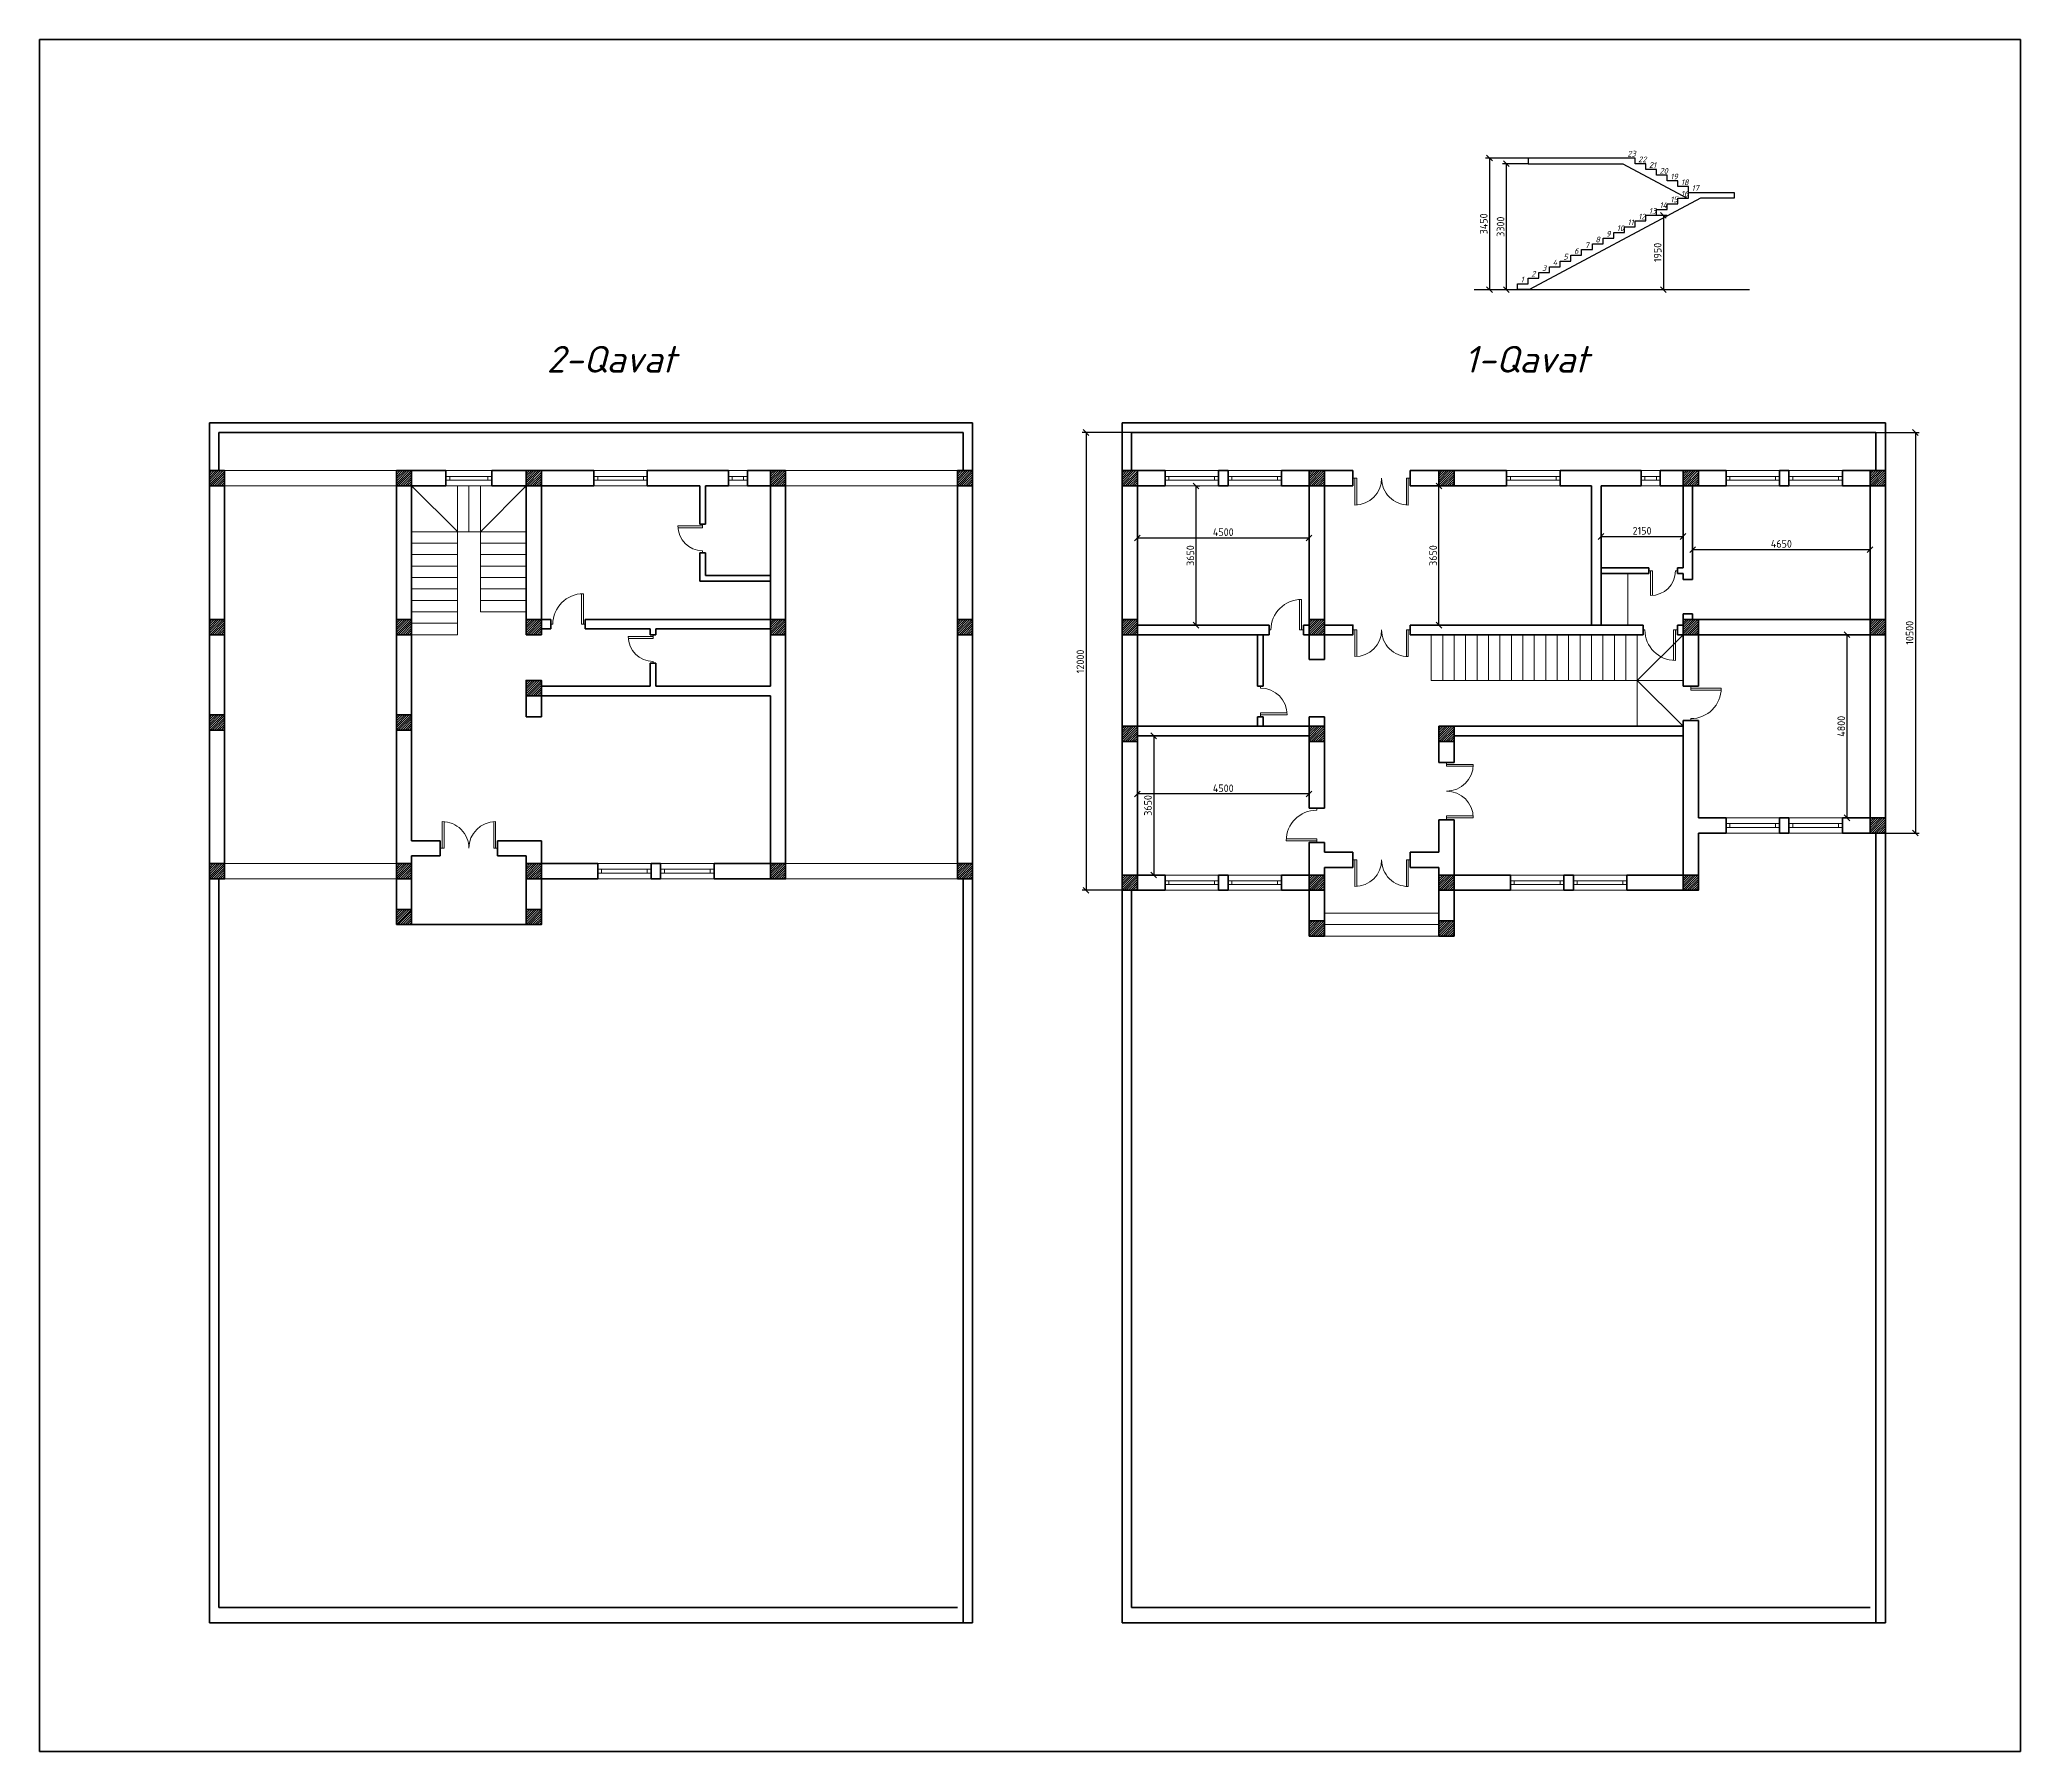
# Model space of a CAD drawing. Header units: millimetres. Extents: x -21484 to 30420, y 5001 to 139612.
# Drawn here: x -21484 to 30420, y 49871 to 94741 of the extents above; entities that cross this region are included whole.
import ezdxf

# ---------------------------------------------------------------- set-up
doc = ezdxf.new("R2010")
doc.units = ezdxf.units.MM
doc.layers.add('Razmerlar', color=7, linetype='Continuous')
doc.styles.add('GOST-2.304_Type-B', font='GOST Common.ttf')
doc.styles.get("Standard").update_dxf_attribs({"font": 'isocpeui.ttf', "height": 200})
doc.dimstyles.new('ISO-25', dxfattribs={"dimtxt": 200, "dimasz": 150, "dimexe": 100, "dimexo": 0, "dimgap": 50, "dimtad": 1, "dimtoh": 1, "dimdec": 0, "dimtxsty": 'GOST-2.304_Type-B', "dimblk": 'OBLIQUE', "dimcen": 2.5, "dimadec": 0, "dimazin": 0, "dimtfac": 1, "dimtdec": 0, "dimtmove": 0, "dimatfit": 3, "dimfxl": 0, "dimarcsym": 0})

# ---------------------------------------------------------------- blocks, each defined once
blk = doc.blocks.new('hh')
at = {"lineweight": 18}
for p, q in [((19986, 31138), (19986, 31938)), ((20036, 31138), (20036, 31937)), ((19936, 31138), (20036, 31138)), ((20836, 31138), (20786, 31138))]:
    blk.add_line(p, q, dxfattribs=at)
blk.add_arc((19986, 31138), 800, 0, 90, dxfattribs=at)
blk = doc.blocks.new('_Oblique')
at = {"color": 0, "linetype": 'ByBlock', "lineweight": -2}
blk.add_line((-0.5, -0.5), (0.5, 0.5), dxfattribs=at)
blk = doc.blocks.new('*D115')
at = {"layer": 'Defpoints', "color": 0, "lineweight": 0}
for p in [(7282, 74967), (7282, 74967), (11782, 74967)]:
    blk.add_point(p, dxfattribs=at)
at = {"layer": 'Razmerlar', "color": 0, "lineweight": -2}
for p, q in [((7282, 74967), (7282, 75067)), ((11782, 74967), (7282, 74967)), ((11782, 74967), (11782, 75067))]:
    blk.add_line(p, q, dxfattribs=at)
at = {"layer": 'Razmerlar', "color": 0, "lineweight": -2, "xscale": 150, "yscale": 150, "zscale": 150, "rotation": 180}
blk.add_blockref('_Oblique', (7282, 74967), dxfattribs=at)
at = {"layer": 'Razmerlar', "color": 0, "lineweight": -2, "xscale": 150, "yscale": 150, "zscale": 150}
blk.add_blockref('_Oblique', (11782, 74967), dxfattribs=at)
at = {"layer": 'Razmerlar', "color": 0, "lineweight": 18, "insert": (9532, 75117), "char_height": 200, "attachment_point": 5, "style": 'GOST-2.304_Type-B'}
blk.add_mtext('4500', dxfattribs=at)
blk = doc.blocks.new('*D116')
at = {"layer": 'Defpoints', "color": 0, "lineweight": 0}
for p in [(7709, 76492), (7709, 72842), (7799, 72842)]:
    blk.add_point(p, dxfattribs=at)
at = {"layer": 'Razmerlar', "color": 0, "lineweight": -2}
for p, q in [((7709, 76492), (7609, 76492)), ((7709, 76492), (7709, 72842)), ((7799, 72842), (7609, 72842))]:
    blk.add_line(p, q, dxfattribs=at)
at = {"layer": 'Razmerlar', "color": 0, "lineweight": -2, "xscale": 150, "yscale": 150, "zscale": 150}
for p, rotation in [((7709, 76492), 90), ((7709, 72842), 270)]:
    blk.add_blockref('_Oblique', p, dxfattribs=dict(at, rotation=rotation))
at = {"layer": 'Razmerlar', "color": 0, "lineweight": 18, "insert": (7559, 74667), "char_height": 200, "attachment_point": 5, "rotation": 90, "style": 'GOST-2.304_Type-B'}
blk.add_mtext('3650', dxfattribs=at)
blk = doc.blocks.new('*D112')
at = {"color": 0, "lineweight": -2}
for p, q in [((8820, 83042), (8920, 83042)), ((8820, 79392), (8820, 83042)), ((8820, 79392), (8920, 79392))]:
    blk.add_line(p, q, dxfattribs=at)
at = {"layer": 'Defpoints', "color": 0, "lineweight": 0}
for p in [(8820, 83042), (8820, 83042), (8820, 79392)]:
    blk.add_point(p, dxfattribs=at)
at = {"color": 0, "lineweight": -2, "xscale": 150, "yscale": 150, "zscale": 150}
for p, rotation in [((8820, 83042), 90), ((8820, 79392), 270)]:
    blk.add_blockref('_Oblique', p, dxfattribs=dict(at, rotation=rotation))
at = {"color": 0, "lineweight": 0, "insert": (8670, 81217), "char_height": 200, "attachment_point": 5, "rotation": 90, "style": 'GOST-2.304_Type-B'}
blk.add_mtext('3650', dxfattribs=at)
blk = doc.blocks.new('*D117')
at = {"color": 0, "lineweight": -2}
for p, q in [((7282, 81680), (7282, 81780)), ((7282, 81680), (11782, 81680)), ((11782, 81680), (11782, 81780))]:
    blk.add_line(p, q, dxfattribs=at)
at = {"layer": 'Defpoints', "color": 0, "lineweight": 0}
for p in [(7282, 81680), (11782, 81680), (11782, 81680)]:
    blk.add_point(p, dxfattribs=at)
at = {"color": 0, "lineweight": -2, "xscale": 150, "yscale": 150, "zscale": 150, "rotation": 180}
blk.add_blockref('_Oblique', (7282, 81680), dxfattribs=at)
at = {"color": 0, "lineweight": -2, "xscale": 150, "yscale": 150, "zscale": 150}
blk.add_blockref('_Oblique', (11782, 81680), dxfattribs=at)
at = {"color": 0, "lineweight": 0, "insert": (9532, 81830), "char_height": 200, "attachment_point": 5, "style": 'GOST-2.304_Type-B'}
blk.add_mtext('4500', dxfattribs=at)
blk = doc.blocks.new('kjk')
at = {"lineweight": 18}
for p, q in [((10507, 33222), (10507, 33172)), ((10507, 32422), (10507, 32522)), ((10507, 32522), (11205, 32522)), ((10507, 32472), (11207, 32472))]:
    blk.add_line(p, q, dxfattribs=at)
blk.add_arc((10507, 32472), 700, 0, 90, dxfattribs=at)
blk = doc.blocks.new('*D113')
at = {"color": 0, "lineweight": -2}
for p, q in [((17523, 91637), (16408, 91637)), ((16508, 91637), (16508, 88187)), ((16508, 88187), (16608, 88187))]:
    blk.add_line(p, q, dxfattribs=at)
at = {"layer": 'Defpoints', "color": 0, "lineweight": 0}
for p in [(17523, 91637), (16508, 88187), (16508, 88187)]:
    blk.add_point(p, dxfattribs=at)
at = {"color": 0, "lineweight": -2, "xscale": 150, "yscale": 150, "zscale": 150}
for p, rotation in [((16508, 91637), 90), ((16508, 88187), 270)]:
    blk.add_blockref('_Oblique', p, dxfattribs=dict(at, rotation=rotation))
at = {"color": 0, "lineweight": 0, "insert": (16358, 89912), "char_height": 200, "attachment_point": 5, "rotation": 90, "style": 'GOST-2.304_Type-B'}
blk.add_mtext('3450', dxfattribs=at)
blk = doc.blocks.new('*D114')
at = {"color": 0, "lineweight": -2}
for p, q in [((17523, 91487), (16849, 91487)), ((16949, 91487), (16949, 88187)), ((16949, 88187), (17049, 88187))]:
    blk.add_line(p, q, dxfattribs=at)
at = {"layer": 'Defpoints', "color": 0, "lineweight": 0}
for p in [(17523, 91487), (16949, 88187), (16949, 88187)]:
    blk.add_point(p, dxfattribs=at)
at = {"color": 0, "lineweight": -2, "xscale": 150, "yscale": 150, "zscale": 150}
for p, rotation in [((16949, 91487), 90), ((16949, 88187), 270)]:
    blk.add_blockref('_Oblique', p, dxfattribs=dict(at, rotation=rotation))
at = {"color": 0, "lineweight": 0, "insert": (16799, 89837), "char_height": 200, "attachment_point": 5, "rotation": 90, "style": 'GOST-2.304_Type-B'}
blk.add_mtext('3300', dxfattribs=at)
blk = doc.blocks.new('*D118')
at = {"color": 0, "lineweight": -2}
for p, q in [((20883, 90137), (21166, 90137)), ((21066, 90137), (21066, 88187)), ((20883, 88187), (21166, 88187))]:
    blk.add_line(p, q, dxfattribs=at)
at = {"layer": 'Defpoints', "color": 0, "lineweight": 0}
for p in [(20883, 90137), (20883, 88187), (21066, 88187)]:
    blk.add_point(p, dxfattribs=at)
at = {"color": 0, "lineweight": -2, "xscale": 150, "yscale": 150, "zscale": 150}
for p, rotation in [((21066, 90137), 90), ((21066, 88187), 270)]:
    blk.add_blockref('_Oblique', p, dxfattribs=dict(at, rotation=rotation))
at = {"color": 0, "lineweight": 0, "insert": (20916, 89162), "char_height": 200, "attachment_point": 5, "rotation": 90, "style": 'GOST-2.304_Type-B'}
blk.add_mtext('1950', dxfattribs=at)
blk = doc.blocks.new('hhjk')
at = {"lineweight": 0}
for p, q in [((15382, 32122), (15382, 32022)), ((15382, 32072), (16082, 32072)), ((15382, 32022), (16080, 32022)), ((15382, 30622), (15382, 30722)), ((15382, 30722), (16080, 30722)), ((15382, 30672), (16082, 30672))]:
    blk.add_line(p, q, dxfattribs=at)
for centre, start, end in [((15382, 32072), 270, 0), ((15382, 30672), 0, 90)]:
    blk.add_arc(centre, 700, start, end, dxfattribs=at)
blk = doc.blocks.new('оолд')
at = {"lineweight": 0}
for p, q in [((-4110, 37122), (-4760, 37122)), ((-4110, 37072), (-4758, 37072)), ((-4110, 37172), (-4110, 37072)), ((-4110, 36422), (-4110, 36472))]:
    blk.add_line(p, q, dxfattribs=at)
blk.add_arc((-4110, 37122), 650, 180, 270, dxfattribs=at)
blk = doc.blocks.new('*D119')
at = {"color": 0, "lineweight": -2}
for p, q in [((15182, 83042), (15282, 83042)), ((15182, 79392), (15182, 83042)), ((15200, 79392), (15082, 79392))]:
    blk.add_line(p, q, dxfattribs=at)
at = {"layer": 'Defpoints', "color": 0, "lineweight": 0}
for p in [(15182, 83042), (15182, 83042), (15200, 79392)]:
    blk.add_point(p, dxfattribs=at)
at = {"color": 0, "lineweight": -2, "xscale": 150, "yscale": 150, "zscale": 150}
for p, rotation in [((15182, 83042), 90), ((15182, 79392), 270)]:
    blk.add_blockref('_Oblique', p, dxfattribs=dict(at, rotation=rotation))
at = {"color": 0, "lineweight": 0, "insert": (15032, 81217), "char_height": 200, "attachment_point": 5, "rotation": 90, "style": 'GOST-2.304_Type-B'}
blk.add_mtext('3650', dxfattribs=at)
blk = doc.blocks.new('*D120')
at = {"color": 0, "lineweight": -2}
for p, q in [((21832, 81374), (21832, 81474)), ((21832, 81374), (26482, 81374)), ((26482, 81374), (26482, 81474))]:
    blk.add_line(p, q, dxfattribs=at)
at = {"layer": 'Defpoints', "color": 0, "lineweight": 0}
for p in [(21832, 81374), (26482, 81374), (26482, 81374)]:
    blk.add_point(p, dxfattribs=at)
at = {"color": 0, "lineweight": -2, "xscale": 150, "yscale": 150, "zscale": 150, "rotation": 180}
blk.add_blockref('_Oblique', (21832, 81374), dxfattribs=at)
at = {"color": 0, "lineweight": -2, "xscale": 150, "yscale": 150, "zscale": 150}
blk.add_blockref('_Oblique', (26482, 81374), dxfattribs=at)
at = {"color": 0, "lineweight": 0, "insert": (24157, 81524), "char_height": 200, "attachment_point": 5, "style": 'GOST-2.304_Type-B'}
blk.add_mtext('4650', dxfattribs=at)
blk = doc.blocks.new('*D121')
at = {"color": 0, "lineweight": -2}
for p, q in [((19432, 81717), (19432, 81817)), ((19432, 81717), (21582, 81717)), ((21582, 81717), (21582, 81817))]:
    blk.add_line(p, q, dxfattribs=at)
at = {"layer": 'Defpoints', "color": 0, "lineweight": 0}
for p in [(19432, 81717), (21582, 81717), (21582, 81717)]:
    blk.add_point(p, dxfattribs=at)
at = {"color": 0, "lineweight": -2, "xscale": 150, "yscale": 150, "zscale": 150, "rotation": 180}
blk.add_blockref('_Oblique', (19432, 81717), dxfattribs=at)
at = {"color": 0, "lineweight": -2, "xscale": 150, "yscale": 150, "zscale": 150}
blk.add_blockref('_Oblique', (21582, 81717), dxfattribs=at)
at = {"color": 0, "lineweight": 0, "insert": (20507, 81867), "char_height": 200, "attachment_point": 5, "style": 'GOST-2.304_Type-B'}
blk.add_mtext('2150', dxfattribs=at)
blk = doc.blocks.new('jkljkl')
at = {"lineweight": 18}
for p, q in [((20682, 80817), (20732, 80817)), ((21432, 80817), (21332, 80817)), ((21332, 80817), (21332, 80169)), ((21382, 80817), (21382, 80167))]:
    blk.add_line(p, q, dxfattribs=at)
at = {"lineweight": 0}
blk.add_arc((21382, 80817), 650, 180, 270, dxfattribs=at)
blk = doc.blocks.new('*D123')
at = {"color": 0, "lineweight": -2}
for p, q in [((25776, 79142), (25976, 79142)), ((25876, 79142), (25876, 74342)), ((25876, 74342), (25976, 74342))]:
    blk.add_line(p, q, dxfattribs=at)
at = {"layer": 'Defpoints', "color": 0, "lineweight": 0}
for p in [(25776, 79142), (25876, 74342), (25876, 74342)]:
    blk.add_point(p, dxfattribs=at)
at = {"color": 0, "lineweight": -2, "xscale": 150, "yscale": 150, "zscale": 150}
for p, rotation in [((25876, 79142), 90), ((25876, 74342), 270)]:
    blk.add_blockref('_Oblique', p, dxfattribs=dict(at, rotation=rotation))
at = {"color": 0, "lineweight": 0, "insert": (25726, 76742), "char_height": 200, "attachment_point": 5, "rotation": 90, "style": 'GOST-2.304_Type-B'}
blk.add_mtext('4800', dxfattribs=at)
blk = doc.blocks.new('*D124')
at = {"color": 0, "lineweight": -2}
for p, q in [((26632, 84442), (27768, 84442)), ((27668, 84442), (27668, 73942)), ((26682, 73942), (27768, 73942))]:
    blk.add_line(p, q, dxfattribs=at)
at = {"layer": 'Defpoints', "color": 0, "lineweight": 0}
for p in [(26632, 84442), (26682, 73942), (27668, 73942)]:
    blk.add_point(p, dxfattribs=at)
at = {"color": 0, "lineweight": -2, "xscale": 150, "yscale": 150, "zscale": 150}
for p, rotation in [((27668, 84442), 90), ((27668, 73942), 270)]:
    blk.add_blockref('_Oblique', p, dxfattribs=dict(at, rotation=rotation))
at = {"color": 0, "lineweight": 0, "insert": (27518, 79192), "char_height": 200, "attachment_point": 5, "rotation": 90, "style": 'GOST-2.304_Type-B'}
blk.add_mtext('10500', dxfattribs=at)
blk = doc.blocks.new('*D125')
at = {"color": 0, "lineweight": -2}
for p, q in [((7132, 84442), (5837, 84442)), ((5937, 84442), (5937, 72442)), ((7282, 72442), (5837, 72442))]:
    blk.add_line(p, q, dxfattribs=at)
at = {"layer": 'Defpoints', "color": 0, "lineweight": 0}
for p in [(7132, 84442), (5937, 72442), (7282, 72442)]:
    blk.add_point(p, dxfattribs=at)
at = {"color": 0, "lineweight": -2, "xscale": 150, "yscale": 150, "zscale": 150}
for p, rotation in [((5937, 84442), 90), ((5937, 72442), 270)]:
    blk.add_blockref('_Oblique', p, dxfattribs=dict(at, rotation=rotation))
at = {"color": 0, "lineweight": 0, "insert": (5787, 78442), "char_height": 200, "attachment_point": 5, "rotation": 90, "style": 'GOST-2.304_Type-B'}
blk.add_mtext('12000', dxfattribs=at)

msp = doc.modelspace()

# ---------------------------------------------------------------- hatches: boundary and pattern name
at = {"lineweight": 18}
h = msp.add_hatch(dxfattribs=at)
h.set_pattern_fill('ANSI31', color=6, scale=13)
h.set_pattern_definition([(45, (-6208.715, 48204.155), (-29.185832, 29.185832), [])])
h.paths.add_polyline_path([(-17035.2, 83042.4), (-16635.2, 83042.4), (-16635.2, 83442.4), (-17035.2, 83442.4)])
h = msp.add_hatch(dxfattribs=at)
h.set_pattern_fill('ANSI31', color=6, scale=13)
h.set_pattern_definition([(45, (-13008.715, 48204.155), (-29.18583, 29.18583), [])])
h.paths.add_polyline_path([(-12135.2, 83042.4), (-11735.2, 83042.4), (-11735.2, 83442.4), (-12135.2, 83442.4)])
h = msp.add_hatch(dxfattribs=at)
h.set_pattern_fill('ANSI31', color=6, scale=13)
h.set_pattern_definition([(45, (-17208.715, 48204.155), (-29.185832, 29.185832), [])])
h.paths.add_polyline_path([(-8735.2, 83042.4), (-8335.2, 83042.4), (-8335.2, 83442.4), (-8735.2, 83442.4)])
h = msp.add_hatch(dxfattribs=at)
h.set_pattern_fill('ANSI31', color=6, scale=13)
h.set_pattern_definition([(45, (-21308.715, 48204.155), (-29.185832, 29.185832), [])])
h.paths.add_polyline_path([(-2335.2, 83042.4), (-1935.2, 83042.4), (-1935.2, 83442.4), (-2335.2, 83442.4)])
h = msp.add_hatch(dxfattribs=at)
h.set_pattern_fill('ANSI31', color=6, scale=13)
h.set_pattern_definition([(45, (-25808.715, 48204.155), (-29.185832, 29.185832), [])])
h.paths.add_polyline_path([(2564.8, 83042.4), (2964.8, 83042.4), (2964.8, 83442.4), (2564.8, 83442.4)])
h = msp.add_hatch(dxfattribs=at)
h.set_pattern_fill('ANSI31', color=6, scale=13)
h.set_pattern_definition([(45, (17707.945, 48204.155), (-29.185832, 29.185832), [])])
h.paths.add_polyline_path([(6881.5, 83042.4), (7281.5, 83042.4), (7281.5, 83442.4), (6881.5, 83442.4)])
h = msp.add_hatch(dxfattribs=at)
h.set_pattern_fill('ANSI31', color=6, scale=13)
h.set_pattern_definition([(45, (10907.945, 48204.155), (-29.18583, 29.18583), [])])
h.paths.add_polyline_path([(11781.5, 83042.4), (12181.5, 83042.4), (12181.5, 83442.4), (11781.5, 83442.4)])
h = msp.add_hatch(dxfattribs=at)
h.set_pattern_fill('ANSI31', color=6, scale=13)
h.set_pattern_definition([(45, (6707.945, 48204.155), (-29.185832, 29.185832), [])])
h.paths.add_polyline_path([(15181.5, 83042.4), (15581.5, 83042.4), (15581.5, 83442.4), (15181.5, 83442.4)])
h = msp.add_hatch(dxfattribs=at)
h.set_pattern_fill('ANSI31', color=6, scale=13)
h.set_pattern_definition([(45, (2607.945, 48204.155), (-29.185832, 29.185832), [])])
h.paths.add_polyline_path([(21581.5, 83042.4), (21981.5, 83042.4), (21981.5, 83442.4), (21581.5, 83442.4)])
h = msp.add_hatch(dxfattribs=at)
h.set_pattern_fill('ANSI31', color=6, scale=13)
h.set_pattern_definition([(45, (-1892.055, 48204.155), (-29.185832, 29.185832), [])])
h.paths.add_polyline_path([(26481.5, 83042.4), (26881.5, 83042.4), (26881.5, 83442.4), (26481.5, 83442.4)])
h = msp.add_hatch(dxfattribs=at)
h.set_pattern_fill('ANSI31', color=6, scale=13)
h.set_pattern_definition([(45, (-6208.715, 44304.155), (-29.185832, 29.185832), [])])
h.paths.add_polyline_path([(-17035.2, 79142.4), (-16635.2, 79142.4), (-16635.2, 79542.4), (-17035.2, 79542.4)])
h = msp.add_hatch(dxfattribs=at)
h.set_pattern_fill('ANSI31', color=6, scale=13)
h.set_pattern_definition([(45, (-13008.715, 44304.155), (-29.18583, 29.18583), [])])
h.paths.add_polyline_path([(-12135.2, 79142.4), (-11735.2, 79142.4), (-11735.2, 79542.4), (-12135.2, 79542.4)])
h = msp.add_hatch(dxfattribs=at)
h.set_pattern_fill('ANSI31', color=6, scale=13)
h.set_pattern_definition([(45, (-17208.715, 44454.155), (-29.185832, 29.185832), [])])
h.paths.add_polyline_path([(-8735.2, 79142.4), (-8335.2, 79142.4), (-8335.2, 79542.4), (-8735.2, 79542.4)])
h = msp.add_hatch(dxfattribs=at)
h.set_pattern_fill('ANSI31', color=6, scale=13)
h.set_pattern_definition([(45, (-21308.715, 44304.155), (-29.185832, 29.185832), [])])
h.paths.add_polyline_path([(-2335.2, 79142.4), (-1935.2, 79142.4), (-1935.2, 79542.4), (-2335.2, 79542.4)])
h = msp.add_hatch(dxfattribs=at)
h.set_pattern_fill('ANSI31', color=6, scale=13)
h.set_pattern_definition([(45, (-25808.715, 44304.155), (-29.185832, 29.185832), [])])
h.paths.add_polyline_path([(2564.8, 79142.4), (2964.8, 79142.4), (2964.8, 79542.4), (2564.8, 79542.4)])
h = msp.add_hatch(dxfattribs=at)
h.set_pattern_fill('ANSI31', color=6, scale=13)
h.set_pattern_definition([(45, (17707.945, 44304.155), (-29.185832, 29.185832), [])])
h.paths.add_polyline_path([(6881.5, 79142.4), (7281.5, 79142.4), (7281.5, 79542.4), (6881.5, 79542.4)])
h = msp.add_hatch(dxfattribs=at)
h.set_pattern_fill('ANSI31', color=6, scale=13)
h.set_pattern_definition([(45, (10907.945, 44304.155), (-29.18583, 29.18583), [])])
h.paths.add_polyline_path([(11781.5, 79142.4), (12181.5, 79142.4), (12181.5, 79542.4), (11781.5, 79542.4)])
h = msp.add_hatch(dxfattribs=at)
h.set_pattern_fill('ANSI31', color=6, scale=13)
h.set_pattern_definition([(45, (2607.945, 44304.155), (-29.185832, 29.185832), [])])
h.paths.add_polyline_path([(21581.5, 79142.4), (21981.5, 79142.4), (21981.5, 79542.4), (21581.5, 79542.4)])
h = msp.add_hatch(dxfattribs=at)
h.set_pattern_fill('ANSI31', color=6, scale=13)
h.set_pattern_definition([(45, (-1892.055, 44304.155), (-29.185832, 29.185832), [])])
h.paths.add_polyline_path([(26481.5, 79142.4), (26881.5, 79142.4), (26881.5, 79542.4), (26481.5, 79542.4)])
h = msp.add_hatch(dxfattribs=at)
h.set_pattern_fill('ANSI31', color=6, scale=13)
h.set_pattern_definition([(45, (-17208.715, 42854.155), (-29.185832, 29.185832), [])])
h.paths.add_polyline_path([(-8735.2, 77542.4), (-8335.2, 77542.4), (-8335.2, 77942.4), (-8735.2, 77942.4)])
h = msp.add_hatch(dxfattribs=at)
h.set_pattern_fill('ANSI31', color=6, scale=13)
h.set_pattern_definition([(45, (-6208.715, 41804.155), (-29.185832, 29.185832), [])])
h.paths.add_polyline_path([(-17035.2, 76642.4), (-16635.2, 76642.4), (-16635.2, 77042.4), (-17035.2, 77042.4)])
h = msp.add_hatch(dxfattribs=at)
h.set_pattern_fill('ANSI31', color=6, scale=13)
h.set_pattern_definition([(45, (-13008.715, 41804.155), (-29.18583, 29.18583), [])])
h.paths.add_polyline_path([(-12135.2, 76642.4), (-11735.2, 76642.4), (-11735.2, 77042.4), (-12135.2, 77042.4)])
h = msp.add_hatch(dxfattribs=at)
h.set_pattern_fill('ANSI31', color=6, scale=13)
h.set_pattern_definition([(45, (17707.945, 41504.155), (-29.185832, 29.185832), [])])
h.paths.add_polyline_path([(6881.5, 76342.4), (7281.5, 76342.4), (7281.5, 76742.4), (6881.5, 76742.4)])
h = msp.add_hatch(dxfattribs=at)
h.set_pattern_fill('ANSI31', color=6, scale=13)
h.set_pattern_definition([(45, (10907.945, 41504.155), (-29.18583, 29.18583), [])])
h.paths.add_polyline_path([(11781.5, 76342.4), (12181.5, 76342.4), (12181.5, 76742.4), (11781.5, 76742.4)])
h = msp.add_hatch(dxfattribs=at)
h.set_pattern_fill('ANSI31', color=6, scale=13)
h.set_pattern_definition([(45, (6707.945, 41654.155), (-29.185832, 29.185832), [])])
h.paths.add_polyline_path([(15181.5, 76342.4), (15581.5, 76342.4), (15581.5, 76742.4), (15181.5, 76742.4)])
h = msp.add_hatch(dxfattribs=at)
h.set_pattern_fill('ANSI31', color=6, scale=13)
h.set_pattern_definition([(45, (7507.945, 39104.155), (-29.185832, 29.185832), [])])
h.paths.add_polyline_path([(26481.5, 73942.4), (26881.5, 73942.4), (26881.5, 74342.4), (26481.5, 74342.4)])
h = msp.add_hatch(dxfattribs=at)
h.set_pattern_fill('ANSI31', color=6, scale=13)
h.set_pattern_definition([(45, (-17908.715, 37904.155), (-29.18583, 29.18583), [])])
h.paths.add_polyline_path([(-17035.2, 72742.4), (-16635.2, 72742.4), (-16635.2, 73142.4), (-17035.2, 73142.4)])
h = msp.add_hatch(dxfattribs=at)
h.set_pattern_fill('ANSI31', color=6, scale=13)
h.set_pattern_definition([(45, (-13008.715, 37904.155), (-29.18583, 29.18583), [])])
h.paths.add_polyline_path([(-12135.2, 72742.4), (-11735.2, 72742.4), (-11735.2, 73142.4), (-12135.2, 73142.4)])
h = msp.add_hatch(dxfattribs=at)
h.set_pattern_fill('ANSI31', color=6, scale=13)
h.set_pattern_definition([(45, (-9608.715, 37904.155), (-29.18583, 29.18583), [])])
h.paths.add_polyline_path([(-8735.2, 72742.4), (-8335.2, 72742.4), (-8335.2, 73142.4), (-8735.2, 73142.4)])
h = msp.add_hatch(dxfattribs=at)
h.set_pattern_fill('ANSI31', color=6, scale=13)
h.set_pattern_definition([(45, (-21308.715, 37904.155), (-29.185832, 29.185832), [])])
h.paths.add_polyline_path([(-2335.2, 72742.4), (-1935.2, 72742.4), (-1935.2, 73142.4), (-2335.2, 73142.4)])
h = msp.add_hatch(dxfattribs=at)
h.set_pattern_fill('ANSI31', color=6, scale=13)
h.set_pattern_definition([(45, (-16408.715, 37904.155), (-29.185832, 29.185832), [])])
h.paths.add_polyline_path([(2564.8, 72742.4), (2964.8, 72742.4), (2964.8, 73142.4), (2564.8, 73142.4)])
h = msp.add_hatch(dxfattribs=at)
h.set_pattern_fill('ANSI31', color=6, scale=13)
h.set_pattern_definition([(45, (6007.945, 37604.155), (-29.18583, 29.18583), [])])
h.paths.add_polyline_path([(6881.5, 72442.4), (7281.5, 72442.4), (7281.5, 72842.4), (6881.5, 72842.4)])
h = msp.add_hatch(dxfattribs=at)
h.set_pattern_fill('ANSI31', color=6, scale=13)
h.set_pattern_definition([(45, (10907.945, 37604.155), (-29.18583, 29.18583), [])])
h.paths.add_polyline_path([(11781.5, 72442.4), (12181.5, 72442.4), (12181.5, 72842.4), (11781.5, 72842.4)])
h = msp.add_hatch(dxfattribs=at)
h.set_pattern_fill('ANSI31', color=6, scale=13)
h.set_pattern_definition([(45, (14307.945, 37604.155), (-29.18583, 29.18583), [])])
h.paths.add_polyline_path([(15181.5, 72442.4), (15581.5, 72442.4), (15581.5, 72842.4), (15181.5, 72842.4)])
h = msp.add_hatch(dxfattribs=at)
h.set_pattern_fill('ANSI31', color=6, scale=13)
h.set_pattern_definition([(45, (2607.945, 37604.155), (-29.185832, 29.185832), [])])
h.paths.add_polyline_path([(21581.5, 72442.4), (21981.5, 72442.4), (21981.5, 72842.4), (21581.5, 72842.4)])
h = msp.add_hatch(dxfattribs=at)
h.set_pattern_fill('ANSI31', color=6, scale=13)
h.set_pattern_definition([(45, (-13008.715, 36704.155), (-29.18583, 29.18583), [])])
h.paths.add_polyline_path([(-12135.2, 71542.4), (-11735.2, 71542.4), (-11735.2, 71942.4), (-12135.2, 71942.4)])
h = msp.add_hatch(dxfattribs=at)
h.set_pattern_fill('ANSI31', color=6, scale=13)
h.set_pattern_definition([(45, (-9608.715, 36704.155), (-29.18583, 29.18583), [])])
h.paths.add_polyline_path([(-8735.2, 71542.4), (-8335.2, 71542.4), (-8335.2, 71942.4), (-8735.2, 71942.4)])
h = msp.add_hatch(dxfattribs=at)
h.set_pattern_fill('ANSI31', color=6, scale=13)
h.set_pattern_definition([(45, (10907.945, 36404.155), (-29.18583, 29.18583), [])])
h.paths.add_polyline_path([(11781.5, 71242.4), (12181.5, 71242.4), (12181.5, 71642.4), (11781.5, 71642.4)])
h = msp.add_hatch(dxfattribs=at)
h.set_pattern_fill('ANSI31', color=6, scale=13)
h.set_pattern_definition([(45, (14307.945, 36404.155), (-29.18583, 29.18583), [])])
h.paths.add_polyline_path([(15181.5, 71242.4), (15581.5, 71242.4), (15581.5, 71642.4), (15181.5, 71642.4)])

# ---------------------------------------------------------------- linework, layer by layer
at = {"color": 6, "lineweight": 30}
msp.add_line((16104, 88187.5), (23319.9, 88187.5), dxfattribs=at)
at = {"lineweight": 50}
for p, q in [((-17035.2, 84692.4), (2964.8, 84692.4)), ((-17035.2, 83442.4), (-17035.2, 84692.4)), ((2964.8, 84692.4), (2964.8, 53242.4)), ((6881.5, 84692.4), (26881.5, 84692.4)), ((6881.5, 83442.4), (6881.5, 84692.4)), ((26881.5, 84692.4), (26881.5, 53242.4)), ((-16785.2, 84442.4), (2714.8, 84442.4)), ((-16785.2, 83442.4), (-16785.2, 84442.4)), ((2714.8, 83442.4), (2714.8, 84442.4)), ((7131.5, 84442.4), (26631.5, 84442.4)), ((7131.5, 83442.4), (7131.5, 84442.4)), ((26631.5, 83442.4), (26631.5, 84442.4)), ((-11735.2, 83442.4), (-10835.2, 83442.4)), ((-11735.2, 77042.4), (-11735.2, 83092.4)), ((-10835.2, 83042.4), (-10835.2, 83442.4)), ((-9635.2, 83442.4), (-8335.2, 83442.4)), ((-9635.2, 83042.4), (-9635.2, 83442.4)), ((-6960.2, 83442.4), (-8335.2, 83442.4)), ((-6960.2, 83442.4), (-6960.2, 83042.4)), ((-5560.2, 83442.4), (-3435.2, 83442.4)), ((-5560.2, 83442.4), (-5560.2, 83042.4)), ((-3435.2, 83042.4), (-3435.2, 83442.4)), ((-2935.2, 83042.4), (-2935.2, 83442.4)), ((-2935.2, 83442.4), (-2335.2, 83442.4)), ((7281.5, 83442.4), (8006.5, 83442.4)), ((8006.5, 83442.4), (8006.5, 83042.4)), ((9406.5, 83442.4), (9656.5, 83442.4)), ((9406.5, 83442.4), (9406.5, 83042.4)), ((9656.5, 83442.4), (9656.5, 83042.4)), ((11056.5, 83442.4), (12931.5, 83442.4)), ((11056.5, 83442.4), (11056.5, 83042.4)), ((12931.5, 83442.4), (12931.5, 83042.4)), ((14431.5, 83442.4), (15181.5, 83442.4)), ((14431.5, 83042.4), (14431.5, 83442.4)), ((16956.5, 83442.4), (15581.5, 83442.4)), ((16956.5, 83442.4), (16956.5, 83042.4)), ((18356.5, 83442.4), (20481.5, 83442.4)), ((18356.5, 83442.4), (18356.5, 83042.4)), ((20481.5, 83042.4), (20481.5, 83442.4)), ((20981.5, 83442.4), (22706.5, 83442.4)), ((20981.5, 83042.4), (20981.5, 83442.4)), ((22706.5, 83442.4), (22706.5, 83042.4)), ((24106.5, 83442.4), (24356.5, 83442.4)), ((24106.5, 83442.4), (24106.5, 83042.4)), ((24356.5, 83442.4), (24356.5, 83042.4)), ((25756.5, 83442.4), (25756.5, 83042.4)), ((25756.5, 83442.4), (26481.5, 83442.4)), ((-17035.2, 53242.4), (-17035.2, 83042.4)), ((-16635.2, 79542.4), (-16635.2, 83042.4)), ((-12135.2, 79542.4), (-12135.2, 83042.4)), ((-11735.2, 83042.4), (-10835.2, 83042.4)), ((-9635.2, 83042.4), (-8735.2, 83042.4)), ((-8735.2, 79542.4), (-8735.2, 83042.4)), ((-8335.2, 79542.4), (-8335.2, 83042.4)), ((-6960.2, 83042.4), (-8335.2, 83042.4)), ((-5560.2, 83042.4), (-4185.2, 83042.4)), ((-4185.2, 82042.4), (-4185.2, 83042.4)), ((-4035.2, 83042.4), (-3985.2, 83042.4)), ((-4035.2, 83042.4), (-3435.2, 83042.4)), ((-4035.2, 82042.4), (-4035.2, 83042.4)), ((-2935.2, 83042.4), (-2335.2, 83042.4)), ((-2335.2, 83042.4), (-2335.2, 79542.4)), ((-1935.2, 83042.4), (-1935.2, 73142.4)), ((2564.8, 83042.4), (2564.8, 79542.4)), ((6881.5, 53242.4), (6881.5, 83042.4)), ((7281.5, 79542.4), (7281.5, 83042.4)), ((7281.5, 83042.4), (8006.5, 83042.4)), ((9406.5, 83042.4), (9656.5, 83042.4)), ((11056.5, 83042.4), (11781.5, 83042.4)), ((11781.5, 79542.4), (11781.5, 83042.4)), ((12181.5, 83042.4), (12931.5, 83042.4)), ((12181.5, 79542.4), (12181.5, 83042.4)), ((14431.5, 83042.4), (15181.5, 83042.4)), ((16956.5, 83042.4), (15581.5, 83042.4)), ((18356.5, 83042.4), (19181.5, 83042.4)), ((19181.5, 79392.4), (19181.5, 83042.4)), ((19431.5, 83042.4), (20481.5, 83042.4)), ((19431.5, 79392.4), (19431.5, 83042.4)), ((19881.5, 83042.4), (19931.5, 83042.4)), ((20981.5, 83042.4), (21581.5, 83042.4)), ((21581.5, 83042.4), (21581.5, 80892.4)), ((21831.5, 83042.4), (21831.5, 80592.4)), ((21981.5, 83042.4), (22706.5, 83042.4)), ((24106.5, 83042.4), (24356.5, 83042.4)), ((25756.5, 83042.4), (26481.5, 83042.4)), ((26481.5, 83042.4), (26481.5, 79542.4)), ((-4035.2, 82042.4), (-4185.2, 82042.4)), ((-4185.2, 80542.4), (-4185.2, 81292.4)), ((-4035.2, 81292.4), (-4185.2, 81292.4)), ((-4035.2, 80692.4), (-4035.2, 81292.4)), ((-4185.2, 80542.4), (-2335.2, 80542.4)), ((-4035.2, 80692.4), (-2335.2, 80692.4)), ((19431.5, 80892.4), (20681.5, 80892.4)), ((19431.5, 80742.4), (20681.5, 80742.4)), ((20681.5, 80742.4), (20681.5, 80892.4)), ((21431.5, 80742.4), (21431.5, 80892.4)), ((21431.5, 80892.4), (21581.5, 80892.4)), ((21431.5, 80742.4), (21581.5, 80742.4)), ((21581.5, 80742.4), (21581.5, 80592.4)), ((21581.5, 80592.4), (21831.5, 80592.4)), ((-8335.2, 79542.4), (-8085.2, 79542.4)), ((-8085.2, 79292.4), (-8085.2, 79542.4)), ((-7185.2, 79542.4), (-2335.2, 79542.4)), ((-7185.2, 79292.4), (-7185.2, 79542.4)), ((21581.5, 79692.4), (21581.5, 79542.4)), ((21581.5, 79692.4), (21831.5, 79692.4)), ((21831.5, 79692.4), (21831.5, 79542.4)), ((21981.5, 79542.4), (26481.5, 79542.4)), ((-16635.2, 77042.4), (-16635.2, 79142.4)), ((-12135.2, 77042.4), (-12135.2, 79142.4)), ((-8335.2, 79292.4), (-8085.2, 79292.4)), ((-7185.2, 79292.4), (-5485.2, 79292.4)), ((-5485.2, 79142.4), (-5485.2, 79292.4)), ((-5485.2, 79142.4), (-5335.2, 79142.4)), ((-5335.2, 79292.4), (-2335.2, 79292.4)), ((-5335.2, 79142.4), (-5335.2, 79292.4)), ((-2335.2, 79142.4), (-2335.2, 77792.4)), ((2564.8, 79142.4), (2564.8, 73142.4)), ((7281.5, 79392.4), (10731.5, 79392.4)), ((7281.5, 76742.4), (7281.5, 79142.4)), ((7281.5, 79142.4), (10731.5, 79142.4)), ((10431.5, 77792.4), (10431.5, 79142.4)), ((10581.5, 77792.4), (10581.5, 79142.4)), ((10731.5, 79142.4), (10731.5, 79392.4)), ((11631.5, 79392.4), (11781.5, 79392.4)), ((11631.5, 79142.4), (11631.5, 79392.4)), ((11631.5, 79142.4), (11781.5, 79142.4)), ((11781.5, 78492.4), (11781.5, 79142.4)), ((12181.5, 78492.4), (12181.5, 79142.4)), ((14431.5, 79142.4), (14431.5, 79392.4)), ((14431.5, 79392.4), (20531.5, 79392.4)), ((20531.5, 79142.4), (14431.5, 79142.4)), ((20531.5, 79142.4), (20531.5, 79392.4)), ((21431.5, 79142.4), (21431.5, 79392.4)), ((21431.5, 79392.4), (21581.5, 79392.4)), ((21581.5, 79142.4), (21431.5, 79142.4)), ((21581.5, 77792.4), (21581.5, 79142.4)), ((21981.5, 79142.4), (26481.5, 79142.4)), ((21981.5, 79142.4), (21981.5, 77792.4)), ((26481.5, 79142.4), (26481.5, 74342.4)), ((-5485.2, 77792.4), (-5485.2, 78392.4)), ((-5485.2, 78392.4), (-5335.2, 78392.4)), ((-5335.2, 77792.4), (-5335.2, 78392.4)), ((11781.5, 78492.4), (12181.5, 78492.4)), ((-8735.2, 76992.4), (-8735.2, 77542.4)), ((-8335.2, 77792.4), (-5485.2, 77792.4)), ((-8335.2, 77542.4), (-2335.2, 77542.4)), ((-8335.2, 76992.4), (-8335.2, 77542.4)), ((-5335.2, 77792.4), (-2335.2, 77792.4)), ((-2335.2, 77542.4), (-2335.2, 73142.4)), ((10431.5, 77792.4), (10581.5, 77792.4)), ((21981.5, 77792.4), (21581.5, 77792.4)), ((-8335.2, 76992.4), (-8735.2, 76992.4)), ((10431.5, 76992.4), (10581.5, 76992.4)), ((10431.5, 76742.4), (10431.5, 76992.4)), ((10581.5, 76742.4), (10581.5, 76992.4)), ((11781.5, 76742.4), (11781.5, 76992.4)), ((11781.5, 76992.4), (12181.5, 76992.4)), ((12181.5, 74592.4), (12181.5, 76992.4)), ((21581.5, 76892.4), (21581.5, 72842.4)), ((21581.5, 76742.4), (21581.5, 76892.4)), ((21581.5, 76892.4), (21981.5, 76892.4)), ((21981.5, 76892.4), (21981.5, 74342.4)), ((21981.5, 76892.4), (21981.5, 76742.4)), ((-16635.2, 73142.4), (-16635.2, 76642.4)), ((-12135.2, 73142.4), (-12135.2, 76642.4)), ((-11735.2, 73742.4), (-11735.2, 76642.4)), ((7281.5, 76742.4), (11781.5, 76742.4)), ((7281.5, 76492.4), (11781.5, 76492.4)), ((7281.5, 72842.4), (7281.5, 76342.4)), ((11781.5, 74592.4), (11781.5, 76342.4)), ((15181.5, 76742.4), (21581.5, 76742.4)), ((15181.5, 75792.4), (15181.5, 76342.4)), ((15581.5, 76492.4), (21581.5, 76492.4)), ((15581.5, 75792.4), (15581.5, 76342.4)), ((15581.5, 75792.4), (15181.5, 75792.4)), ((15581.5, 74292.4), (15181.5, 74292.4)), ((15181.5, 74292.4), (15181.5, 73442.4)), ((15581.5, 72842.4), (15581.5, 74292.4)), ((21981.5, 74342.4), (22706.5, 74342.4)), ((22706.5, 74342.4), (22706.5, 73942.4)), ((24106.5, 74342.4), (24356.5, 74342.4)), ((24106.5, 74342.4), (24106.5, 73942.4)), ((24356.5, 74342.4), (24356.5, 73942.4)), ((25756.5, 74342.4), (26481.5, 74342.4)), ((25756.5, 74342.4), (25756.5, 73942.4)), ((-11735.2, 73742.4), (-10985.2, 73742.4)), ((-10985.2, 73342.4), (-10985.2, 73742.4)), ((-9485.2, 73742.4), (-8335.2, 73742.4)), ((-9485.2, 73342.4), (-9485.2, 73742.4)), ((-8335.2, 73142.4), (-8335.2, 73742.4)), ((21981.5, 73942.4), (22706.5, 73942.4)), ((21981.5, 73942.4), (21981.5, 72842.4)), ((24106.5, 73942.4), (24356.5, 73942.4)), ((25756.5, 73942.4), (26481.5, 73942.4)), ((26631.5, 73942.4), (26631.5, 53242.4)), ((-11735.2, 73142.4), (-11735.2, 73342.4)), ((-11735.2, 73342.4), (-10985.2, 73342.4)), ((-9485.2, 73342.4), (-8735.2, 73342.4)), ((-8735.2, 73342.4), (-8735.2, 72742.4)), ((11781.5, 72842.4), (11781.5, 73692.4)), ((12181.5, 73442.4), (12181.5, 73692.4)), ((12181.5, 73442.4), (12931.5, 73442.4)), ((12931.5, 73042.4), (12931.5, 73442.4)), ((14431.5, 73442.4), (15181.5, 73442.4)), ((14431.5, 73042.4), (14431.5, 73442.4)), ((-16785.2, 72742.4), (-16785.2, 53642.4)), ((-12135.2, 72742.4), (-12135.2, 71942.4)), ((-11735.2, 72742.4), (-11735.2, 71942.4)), ((-8735.2, 72742.4), (-6860.2, 72742.4)), ((-8735.2, 72742.4), (-8735.2, 71942.4)), ((-6860.2, 73142.4), (-8335.2, 73142.4)), ((-8335.2, 71942.4), (-8335.2, 72742.4)), ((-6860.2, 73142.4), (-6860.2, 72742.4)), ((-5460.2, 73142.4), (-5210.2, 73142.4)), ((-5460.2, 73142.4), (-5460.2, 72742.4)), ((-5460.2, 72742.4), (-5210.2, 72742.4)), ((-5210.2, 73142.4), (-5210.2, 72742.4)), ((-3810.2, 73142.4), (-2335.2, 73142.4)), ((-3810.2, 73142.4), (-3810.2, 72742.4)), ((-3810.2, 72742.4), (-2335.2, 72742.4)), ((2714.8, 72742.4), (2714.8, 53242.4)), ((7281.5, 72842.4), (8006.5, 72842.4)), ((8006.5, 72842.4), (8006.5, 72442.4)), ((9406.5, 72842.4), (9656.5, 72842.4)), ((9406.5, 72842.4), (9406.5, 72442.4)), ((9656.5, 72842.4), (9656.5, 72442.4)), ((11056.5, 72842.4), (11781.5, 72842.4)), ((11056.5, 72842.4), (11056.5, 72442.4)), ((12181.5, 72842.4), (12181.5, 73042.4)), ((12181.5, 73042.4), (12931.5, 73042.4)), ((14431.5, 73042.4), (15181.5, 73042.4)), ((15181.5, 73042.4), (15181.5, 72442.4)), ((17056.5, 72842.4), (15581.5, 72842.4)), ((17056.5, 72842.4), (17056.5, 72442.4)), ((18456.5, 72842.4), (18706.5, 72842.4)), ((18456.5, 72842.4), (18456.5, 72442.4)), ((18706.5, 72842.4), (18706.5, 72442.4)), ((20106.5, 72842.4), (21581.5, 72842.4)), ((20106.5, 72842.4), (20106.5, 72442.4)), ((7131.5, 72442.4), (8006.5, 72442.4)), ((7131.5, 72442.4), (7131.5, 53642.4)), ((9406.5, 72442.4), (9656.5, 72442.4)), ((11056.5, 72442.4), (11781.5, 72442.4)), ((11781.5, 72442.4), (11781.5, 71642.4)), ((12181.5, 72442.4), (12181.5, 71642.4)), ((15181.5, 72442.4), (17056.5, 72442.4)), ((15181.5, 72442.4), (15181.5, 71642.4)), ((15581.5, 71642.4), (15581.5, 72442.4)), ((18456.5, 72442.4), (18706.5, 72442.4)), ((20106.5, 72442.4), (21581.5, 72442.4)), ((-12135.2, 71542.4), (-8735.2, 71542.4)), ((2564.8, 53642.4), (-16785.2, 53642.4)), ((26481.5, 53642.4), (7131.5, 53642.4)), ((2964.8, 53242.4), (-17035.2, 53242.4)), ((26881.5, 53242.4), (6881.5, 53242.4))]:
    msp.add_line(p, q, dxfattribs=at)
at = {"lineweight": 0}
for p, q in [((-16635.2, 83442.4), (-12135.2, 83442.4)), ((-10835.2, 83442.4), (-9635.2, 83442.4)), ((-10835.2, 83292.4), (-9635.2, 83292.4)), ((-10835.2, 83192.4), (-9635.2, 83192.4)), ((-10735.2, 83292.4), (-10735.2, 83192.4)), ((-9735.2, 83292.4), (-9735.2, 83192.4)), ((-6960.2, 83442.4), (-5560.2, 83442.4)), ((-6960.2, 83292.4), (-5560.2, 83292.4)), ((-6960.2, 83192.4), (-5560.2, 83192.4)), ((-6860.2, 83292.4), (-6860.2, 83192.4)), ((-5660.2, 83292.4), (-5660.2, 83192.4)), ((-3435.2, 83442.4), (-2935.2, 83442.4)), ((-3435.2, 83292.4), (-2935.2, 83292.4)), ((-3435.2, 83192.4), (-2935.2, 83192.4)), ((-3335.2, 83292.4), (-3335.2, 83192.4)), ((-3035.2, 83292.4), (-3035.2, 83192.4)), ((-1935.2, 83442.4), (2564.8, 83442.4)), ((8006.5, 83442.4), (9406.5, 83442.4)), ((8006.5, 83292.4), (9406.5, 83292.4)), ((8006.5, 83192.4), (9406.5, 83192.4)), ((8106.5, 83292.4), (8106.5, 83192.4)), ((9306.5, 83292.4), (9306.5, 83192.4)), ((9656.5, 83442.4), (11056.5, 83442.4)), ((9656.5, 83292.4), (11056.5, 83292.4)), ((9656.5, 83192.4), (11056.5, 83192.4)), ((9756.5, 83292.4), (9756.5, 83192.4)), ((10956.5, 83292.4), (10956.5, 83192.4)), ((16956.5, 83442.4), (18356.5, 83442.4)), ((16956.5, 83292.4), (18356.5, 83292.4)), ((16956.5, 83192.4), (18356.5, 83192.4)), ((17056.5, 83292.4), (17056.5, 83192.4)), ((18256.5, 83292.4), (18256.5, 83192.4)), ((20481.5, 83442.4), (20981.5, 83442.4)), ((20481.5, 83292.4), (20981.5, 83292.4)), ((20481.5, 83192.4), (20981.5, 83192.4)), ((20581.5, 83292.4), (20581.5, 83192.4)), ((20881.5, 83292.4), (20881.5, 83192.4)), ((22706.5, 83442.4), (24106.5, 83442.4)), ((22706.5, 83292.4), (24106.5, 83292.4)), ((22706.5, 83192.4), (24106.5, 83192.4)), ((22806.5, 83292.4), (22806.5, 83192.4)), ((24006.5, 83292.4), (24006.5, 83192.4)), ((24356.5, 83442.4), (25756.5, 83442.4)), ((24356.5, 83292.4), (25756.5, 83292.4)), ((24356.5, 83192.4), (25756.5, 83192.4)), ((24456.5, 83292.4), (24456.5, 83192.4)), ((25656.5, 83292.4), (25656.5, 83192.4)), ((-16635.2, 83042.4), (-12135.2, 83042.4)), ((-10535.2, 81850.5), (-11735.2, 83042.4)), ((-10835.2, 83042.4), (-9635.2, 83042.4)), ((-10535.2, 81850.5), (-10535.2, 83042.4)), ((-10235.2, 81842.4), (-10235.2, 83042.4)), ((-9935.2, 81842.4), (-8735.2, 83042.4)), ((-9935.2, 81842.4), (-9935.2, 83042.4)), ((-6960.2, 83042.4), (-5560.2, 83042.4)), ((-3435.2, 83042.4), (-2935.2, 83042.4)), ((-1935.2, 83042.4), (2564.8, 83042.4)), ((8006.5, 83042.4), (9406.5, 83042.4)), ((9656.5, 83042.4), (11056.5, 83042.4)), ((16956.5, 83042.4), (18356.5, 83042.4)), ((20481.5, 83042.4), (20981.5, 83042.4)), ((22706.5, 83042.4), (24106.5, 83042.4)), ((24356.5, 83042.4), (25756.5, 83042.4)), ((-11735.2, 81842.4), (-8735.2, 81842.4)), ((-11735.2, 81542.4), (-10535.2, 81542.4)), ((-10535.2, 81842.4), (-10535.2, 79142.4)), ((-9935.2, 81842.4), (-9935.2, 79742.4)), ((-8735.2, 81542.4), (-9935.2, 81542.4)), ((-11735.2, 81242.4), (-10535.2, 81242.4)), ((-8735.2, 81242.4), (-9935.2, 81242.4)), ((-11735.2, 80942.4), (-10535.2, 80942.4)), ((-11735.2, 80642.4), (-10535.2, 80642.4)), ((-8735.2, 80942.4), (-9935.2, 80942.4)), ((-8735.2, 80642.4), (-9935.2, 80642.4)), ((20131.5, 79392.4), (20131.5, 80742.4)), ((-11735.2, 80342.4), (-10535.2, 80342.4)), ((-11735.2, 80042.4), (-10535.2, 80042.4)), ((-8735.2, 80342.4), (-9935.2, 80342.4)), ((-8735.2, 80042.4), (-9935.2, 80042.4)), ((-11735.2, 79742.4), (-10535.2, 79742.4)), ((-11735.2, 79442.4), (-10535.2, 79442.4)), ((-8735.2, 79742.4), (-9935.2, 79742.4)), ((-11735.2, 79142.4), (-10535.2, 79142.4)), ((14431.5, 79142.4), (15131.5, 79142.4)), ((14981.5, 77942.4), (14981.5, 79142.4)), ((15281.5, 77942.4), (15281.5, 79142.4)), ((15581.5, 77942.4), (15581.5, 79142.4)), ((15881.5, 77942.4), (15881.5, 79142.4)), ((16181.5, 77942.4), (16181.5, 79142.4)), ((16481.5, 77942.4), (16481.5, 79142.4)), ((16781.5, 77942.4), (16781.5, 79142.4)), ((17081.5, 77942.4), (17081.5, 79142.4)), ((17381.5, 77942.4), (17381.5, 79142.4)), ((17681.5, 77942.4), (17681.5, 79142.4)), ((17981.5, 77942.4), (17981.5, 79142.4)), ((18281.5, 77942.4), (18281.5, 79142.4)), ((18581.5, 77942.4), (18581.5, 79142.4)), ((18881.5, 77942.4), (18881.5, 79142.4)), ((19181.5, 77942.4), (19181.5, 79142.4)), ((19481.5, 77942.4), (19481.5, 79142.4)), ((19781.5, 77942.4), (19781.5, 79142.4)), ((20081.5, 77942.4), (20081.5, 79142.4)), ((20381.5, 77942.4), (20381.5, 79142.4)), ((20381.5, 77942.4), (21581.5, 79142.4)), ((21581.5, 77942.4), (14981.5, 77942.4)), ((20381.5, 77942.4), (21581.5, 76742.4)), ((20381.5, 77942.4), (20381.5, 76742.4)), ((22706.5, 74342.4), (24106.5, 74342.4)), ((24356.5, 74342.4), (25756.5, 74342.4)), ((22706.5, 74192.4), (24106.5, 74192.4)), ((22706.5, 74092.4), (24106.5, 74092.4)), ((22706.5, 73942.4), (24106.5, 73942.4)), ((22806.5, 74192.4), (22806.5, 74092.4)), ((24006.5, 74192.4), (24006.5, 74092.4)), ((24356.5, 74192.4), (25756.5, 74192.4)), ((24356.5, 74092.4), (25756.5, 74092.4)), ((24356.5, 73942.4), (25756.5, 73942.4)), ((24456.5, 74192.4), (24456.5, 74092.4)), ((25656.5, 74192.4), (25656.5, 74092.4)), ((-16785.2, 72742.4), (-12135.2, 72742.4)), ((-16635.2, 73142.4), (-12135.2, 73142.4)), ((-6860.2, 73142.4), (-5460.2, 73142.4)), ((-6860.2, 72992.4), (-5460.2, 72992.4)), ((-6860.2, 72892.4), (-5460.2, 72892.4)), ((-6860.2, 72742.4), (-5460.2, 72742.4)), ((-6760.2, 72992.4), (-6760.2, 72892.4)), ((-5560.2, 72992.4), (-5560.2, 72892.4)), ((-5210.2, 73142.4), (-3810.2, 73142.4)), ((-5210.2, 72992.4), (-3810.2, 72992.4)), ((-5210.2, 72892.4), (-3810.2, 72892.4)), ((-5210.2, 72742.4), (-3810.2, 72742.4)), ((-5110.2, 72992.4), (-5110.2, 72892.4)), ((-3910.2, 72992.4), (-3910.2, 72892.4)), ((-1935.2, 73142.4), (2564.8, 73142.4)), ((-1935.2, 72742.4), (2564.8, 72742.4)), ((8006.5, 72842.4), (9406.5, 72842.4)), ((8006.5, 72692.4), (9406.5, 72692.4)), ((8106.5, 72692.4), (8106.5, 72592.4)), ((9306.5, 72692.4), (9306.5, 72592.4)), ((9656.5, 72842.4), (11056.5, 72842.4)), ((9656.5, 72692.4), (11056.5, 72692.4)), ((9756.5, 72692.4), (9756.5, 72592.4)), ((10956.5, 72692.4), (10956.5, 72592.4)), ((17056.5, 72842.4), (18456.5, 72842.4)), ((17056.5, 72692.4), (18456.5, 72692.4)), ((17156.5, 72692.4), (17156.5, 72592.4)), ((18356.5, 72692.4), (18356.5, 72592.4)), ((18706.5, 72842.4), (20106.5, 72842.4)), ((18706.5, 72692.4), (20106.5, 72692.4)), ((18806.5, 72692.4), (18806.5, 72592.4)), ((20006.5, 72692.4), (20006.5, 72592.4)), ((8006.5, 72592.4), (9406.5, 72592.4)), ((8006.5, 72442.4), (9406.5, 72442.4)), ((9656.5, 72592.4), (11056.5, 72592.4)), ((9656.5, 72442.4), (11056.5, 72442.4)), ((17056.5, 72592.4), (18456.5, 72592.4)), ((17056.5, 72442.4), (18456.5, 72442.4)), ((18706.5, 72592.4), (20106.5, 72592.4)), ((18706.5, 72442.4), (20106.5, 72442.4)), ((12181.5, 71842.4), (15181.5, 71842.4)), ((11781.5, 71242.4), (15181.5, 71242.4)), ((12181.5, 71542.4), (15181.5, 71542.4))]:
    msp.add_line(p, q, dxfattribs=at)
at = {"color": 1, "lineweight": 70}
msp.add_lwpolyline([(-21483.7, 94741.4), (30419.8, 94741.4), (30419.8, 49871.2), (-21483.7, 49871.2)], close=True, dxfattribs=at)
at = {"color": 6, "lineweight": 30}
msp.add_lwpolyline([(21723.4, 90737.5), (21723.4, 90887.5), (21443.4, 90887.5), (21443.4, 91037.5), (21163.4, 91037.5), (21163.4, 91187.5), (20883.4, 91187.5), (20883.4, 91337.5), (20603.4, 91337.5), (20603.4, 91487.5), (20323.4, 91487.5), (20323.4, 91637.5), (17523.4, 91637.5), (17523.4, 91487.5), (20005.8, 91487.5), (21685.8, 90587.5)], dxfattribs=at)
msp.add_lwpolyline([(17561.1, 88187.5), (17243.4, 88187.5), (17243.4, 88337.5), (17523.4, 88337.5), (17523.4, 88487.5), (17803.4, 88487.5), (17803.4, 88637.5), (18083.4, 88637.5), (18083.4, 88787.5), (18363.4, 88787.5), (18363.4, 88937.5), (18643.4, 88937.5), (18643.4, 89087.5), (18923.4, 89087.5), (18923.4, 89237.5), (19203.4, 89237.5), (19203.4, 89387.5), (19483.4, 89387.5), (19483.4, 89537.5), (19763.4, 89537.5), (19763.4, 89687.5), (20043.4, 89687.5), (20043.4, 89837.5), (20323.4, 89837.5), (20323.4, 89837.5), (20323.4, 89987.5), (20603.4, 89987.5), (20603.4, 90137.5), (20883.4, 90137.5), (20883.4, 90287.5), (21163.4, 90287.5), (21163.4, 90437.5), (21443.4, 90437.5), (21443.4, 90587.5), (21723.4, 90587.5), (21723.4, 90737.5), (22923.4, 90737.5), (22923.4, 90587.5), (22041.1, 90587.5)], close=True, dxfattribs=at)
at = {"color": 1, "lineweight": 50}
for points in [[(-17035.2, 83042.4), (-16635.2, 83042.4), (-16635.2, 83442.4), (-17035.2, 83442.4)], [(-12135.2, 83042.4), (-11735.2, 83042.4), (-11735.2, 83442.4), (-12135.2, 83442.4)], [(-8735.2, 83042.4), (-8335.2, 83042.4), (-8335.2, 83442.4), (-8735.2, 83442.4)], [(-2335.2, 83042.4), (-1935.2, 83042.4), (-1935.2, 83442.4), (-2335.2, 83442.4)], [(2564.8, 83042.4), (2964.8, 83042.4), (2964.8, 83442.4), (2564.8, 83442.4)], [(6881.5, 83042.4), (7281.5, 83042.4), (7281.5, 83442.4), (6881.5, 83442.4)], [(11781.5, 83042.4), (12181.5, 83042.4), (12181.5, 83442.4), (11781.5, 83442.4)], [(15181.5, 83042.4), (15581.5, 83042.4), (15581.5, 83442.4), (15181.5, 83442.4)], [(21581.5, 83042.4), (21981.5, 83042.4), (21981.5, 83442.4), (21581.5, 83442.4)], [(26481.5, 83042.4), (26881.5, 83042.4), (26881.5, 83442.4), (26481.5, 83442.4)], [(-17035.2, 79142.4), (-16635.2, 79142.4), (-16635.2, 79542.4), (-17035.2, 79542.4)], [(-12135.2, 79142.4), (-11735.2, 79142.4), (-11735.2, 79542.4), (-12135.2, 79542.4)], [(-8735.2, 79142.4), (-8335.2, 79142.4), (-8335.2, 79542.4), (-8735.2, 79542.4)], [(-2335.2, 79142.4), (-1935.2, 79142.4), (-1935.2, 79542.4), (-2335.2, 79542.4)], [(2564.8, 79142.4), (2964.8, 79142.4), (2964.8, 79542.4), (2564.8, 79542.4)], [(6881.5, 79142.4), (7281.5, 79142.4), (7281.5, 79542.4), (6881.5, 79542.4)], [(11781.5, 79142.4), (12181.5, 79142.4), (12181.5, 79542.4), (11781.5, 79542.4)], [(21581.5, 79142.4), (21981.5, 79142.4), (21981.5, 79542.4), (21581.5, 79542.4)], [(26481.5, 79142.4), (26881.5, 79142.4), (26881.5, 79542.4), (26481.5, 79542.4)], [(-8735.2, 77542.4), (-8335.2, 77542.4), (-8335.2, 77942.4), (-8735.2, 77942.4)], [(-17035.2, 76642.4), (-16635.2, 76642.4), (-16635.2, 77042.4), (-17035.2, 77042.4)], [(-12135.2, 76642.4), (-11735.2, 76642.4), (-11735.2, 77042.4), (-12135.2, 77042.4)], [(6881.5, 76342.4), (7281.5, 76342.4), (7281.5, 76742.4), (6881.5, 76742.4)], [(11781.5, 76342.4), (12181.5, 76342.4), (12181.5, 76742.4), (11781.5, 76742.4)], [(15181.5, 76342.4), (15581.5, 76342.4), (15581.5, 76742.4), (15181.5, 76742.4)], [(26481.5, 73942.4), (26881.5, 73942.4), (26881.5, 74342.4), (26481.5, 74342.4)], [(-17035.2, 72742.4), (-16635.2, 72742.4), (-16635.2, 73142.4), (-17035.2, 73142.4)], [(-12135.2, 72742.4), (-11735.2, 72742.4), (-11735.2, 73142.4), (-12135.2, 73142.4)], [(-8735.2, 72742.4), (-8335.2, 72742.4), (-8335.2, 73142.4), (-8735.2, 73142.4)], [(-2335.2, 72742.4), (-1935.2, 72742.4), (-1935.2, 73142.4), (-2335.2, 73142.4)], [(2564.8, 72742.4), (2964.8, 72742.4), (2964.8, 73142.4), (2564.8, 73142.4)], [(6881.5, 72442.4), (7281.5, 72442.4), (7281.5, 72842.4), (6881.5, 72842.4)], [(11781.5, 72442.4), (12181.5, 72442.4), (12181.5, 72842.4), (11781.5, 72842.4)], [(15181.5, 72442.4), (15581.5, 72442.4), (15581.5, 72842.4), (15181.5, 72842.4)], [(21581.5, 72442.4), (21981.5, 72442.4), (21981.5, 72842.4), (21581.5, 72842.4)], [(-12135.2, 71542.4), (-11735.2, 71542.4), (-11735.2, 71942.4), (-12135.2, 71942.4)], [(-8735.2, 71542.4), (-8335.2, 71542.4), (-8335.2, 71942.4), (-8735.2, 71942.4)], [(11781.5, 71242.4), (12181.5, 71242.4), (12181.5, 71642.4), (11781.5, 71642.4)], [(15181.5, 71242.4), (15581.5, 71242.4), (15581.5, 71642.4), (15181.5, 71642.4)]]:
    msp.add_lwpolyline(points, close=True, dxfattribs=at)
at = {"lineweight": 50}
for points in [[(12181.5, 79142.4), (12931.5, 79142.4), (12931.5, 79392.4), (12181.5, 79392.4)], [(11781.5, 74592.4), (12181.5, 74592.4)], [(11781.5, 73692.4), (11781.5, 73692.4), (12181.5, 73692.4)]]:
    msp.add_lwpolyline(points, dxfattribs=at)

# ---------------------------------------------------------------- block references
at = {"lineweight": 0, "rotation": 270}
for p in [(-17690.7, 98623.9), (-17690.7, 94648.9), (-17690.7, 88623.9)]:
    msp.add_blockref('hhjk', p, dxfattribs=at)
at = {"lineweight": 0}
for name, p in [('оолд', (0, 44870.2)), ('оолд', (-1300, 41970.2)), ('kjk', (0, 44570.2)), ('hhjk', (0, 43670.2))]:
    msp.add_blockref(name, p, dxfattribs=at)
at = {"lineweight": 0, "xscale": -1}
msp.add_blockref('jkljkl', (42113, 0), dxfattribs=at)
at = {"lineweight": 18, "xscale": -1}
for p in [(12750.7, 48279.2), (31567.4, 48129.2)]:
    msp.add_blockref('hh', p, dxfattribs=at)
at = {"lineweight": 18}
for p, rotation in [((41367.4, 110405.7), 180), ((-9356.8, 97728.3), 270), ((43119.8, 53756.6), 90.00000000000001)]:
    msp.add_blockref('hh', p, dxfattribs=dict(at, rotation=rotation))
at = {"lineweight": 0, "xscale": -1, "rotation": 270.0000000000022}
msp.add_blockref('hhjk', (-41607.4, 58160.9), dxfattribs=at)

# ---------------------------------------------------------------- texts
at = {"lineweight": 0}
for s, width, insert, char_height, attachment_point in [('23', 142.763, (20122.1, 91826.1), 150, 1), ('22', 142.763, (20403.9, 91676.1), 150, 1), ('21', 142.763, (20683.9, 91526.1), 150, 1), ('20', 142.763, (20963.9, 91376.1), 150, 1), ('19', 142.763, (21243.9, 91226.1), 150, 1), ('18', 142.763, (21523.9, 91076.1), 150, 1), ('17', 142.763, (21803.9, 90926.1), 150, 1), ('13', 142.763, (20683.9, 90326.1), 150, 1), ('14', 142.763, (20963.9, 90476.1), 150, 1), ('15', 142.763, (21243.9, 90626.1), 150, 1), ('16', 142.763, (21523.9, 90776.1), 150, 1), ('10', 142.763, (19843.9, 89876.1), 150, 1), ('11', 142.763, (20123.9, 90026.1), 150, 1), ('12', 142.763, (20403.9, 90176.1), 150, 1), ('6', 142.763, (18723.9, 89276.1), 150, 1), ('7', 142.763, (19003.9, 89426.1), 150, 1), ('8', 142.763, (19283.9, 89576.1), 150, 1), ('9', 142.763, (19563.9, 89726.1), 150, 1), ('3', 142.763, (17883.9, 88826.1), 150, 1), ('4', 142.763, (18163.9, 88976.1), 150, 1), ('5', 142.763, (18443.9, 89126.1), 150, 1), ('1', 142.763, (17323.9, 88526.1), 150, 1), ('2', 142.763, (17603.9, 88676.1), 150, 1), ('{\\fISOCPEUR|b1|i1|c204|p34;2-Qavat}', 5585.086, (-4809, 86712.7), 700, 3), ('{\\fISOCPEUR|b1|i1|c204|p34;1-Qavat}', 5585.086, (19107.6, 86712.7), 700, 3)]:
    msp.add_mtext_dynamic_manual_height_columns(s, width=width, gutter_width=1000, heights=[0], dxfattribs=dict(at, insert=insert, char_height=char_height, attachment_point=attachment_point))

# ---------------------------------------------------------------- dimensions: what is measured, and where the dimension line sits
for base, p1, p2, picture, middle in [((16507.9, 88187.5), (17523.4, 91637.5), (16507.9, 88187.5), '*D113', (16357.9, 89912.5)), ((16949.1, 88187.5), (17523.4, 91487.5), (16949.1, 88187.5), '*D114', (16799.1, 89837.5)), ((21066.4, 88187.5), (20883.4, 90137.5), (20883.4, 88187.5), '*D118', (20916.4, 89162.5)), ((5937.1, 72442.4), (7131.5, 84442.4), (7281.5, 72442.4), '*D125', (5787.1, 78442.4)), ((27667.8, 73942.4), (26631.5, 84442.4), (26681.5, 73942.4), '*D124', (27517.8, 79192.4)), ((8819.8, 83042.4), (8819.8, 79392.4), (8819.8, 83042.4), '*D112', (8669.8, 81217.4)), ((15181.5, 83042.4), (15200.4, 79392.4), (15181.5, 83042.4), '*D119', (15031.5, 81217.4)), ((25876.3, 74342.4), (25776.3, 79142.4), (25876.3, 74342.4), '*D123', (25726.3, 76742.4))]:
    dim = msp.add_linear_dim(base=base, p1=p1, p2=p2, angle=90, dimstyle='ISO-25', dxfattribs=at)
    dim.commit()
    dim.dimension.update_dxf_attribs({"geometry": picture, "text_midpoint": middle})
for base, p1, p2, picture, middle in [((11781.5, 81680.3), (7281.5, 81680.3), (11781.5, 81680.3), '*D117', (9531.5, 81830.3)), ((21581.5, 81716.8), (19431.5, 81716.8), (21581.5, 81716.8), '*D121', (20506.5, 81866.8)), ((26481.5, 81373.7), (21831.5, 81373.7), (26481.5, 81373.7), '*D120', (24156.5, 81523.7))]:
    dim = msp.add_linear_dim(base=base, p1=p1, p2=p2, dimstyle='ISO-25', dxfattribs=at)
    dim.commit()
    dim.dimension.update_dxf_attribs({"geometry": picture, "text_midpoint": middle})
at = {"layer": 'Razmerlar', "lineweight": 18}
for base, p1, p2, angle, picture, middle in [((7708.6, 72842.4), (7708.6, 76492.4), (7798.8, 72842.4), 90, '*D116', (7558.6, 74667.4)), ((7281.5, 74967.4), (11781.5, 74967.4), (7281.5, 74967.4), 180, '*D115', (9531.5, 75117.4))]:
    dim = msp.add_linear_dim(base=base, p1=p1, p2=p2, angle=angle, dimstyle='ISO-25', dxfattribs=at)
    dim.commit()
    dim.dimension.update_dxf_attribs({"geometry": picture, "text_midpoint": middle})

doc.saveas('drawing.dxf')
